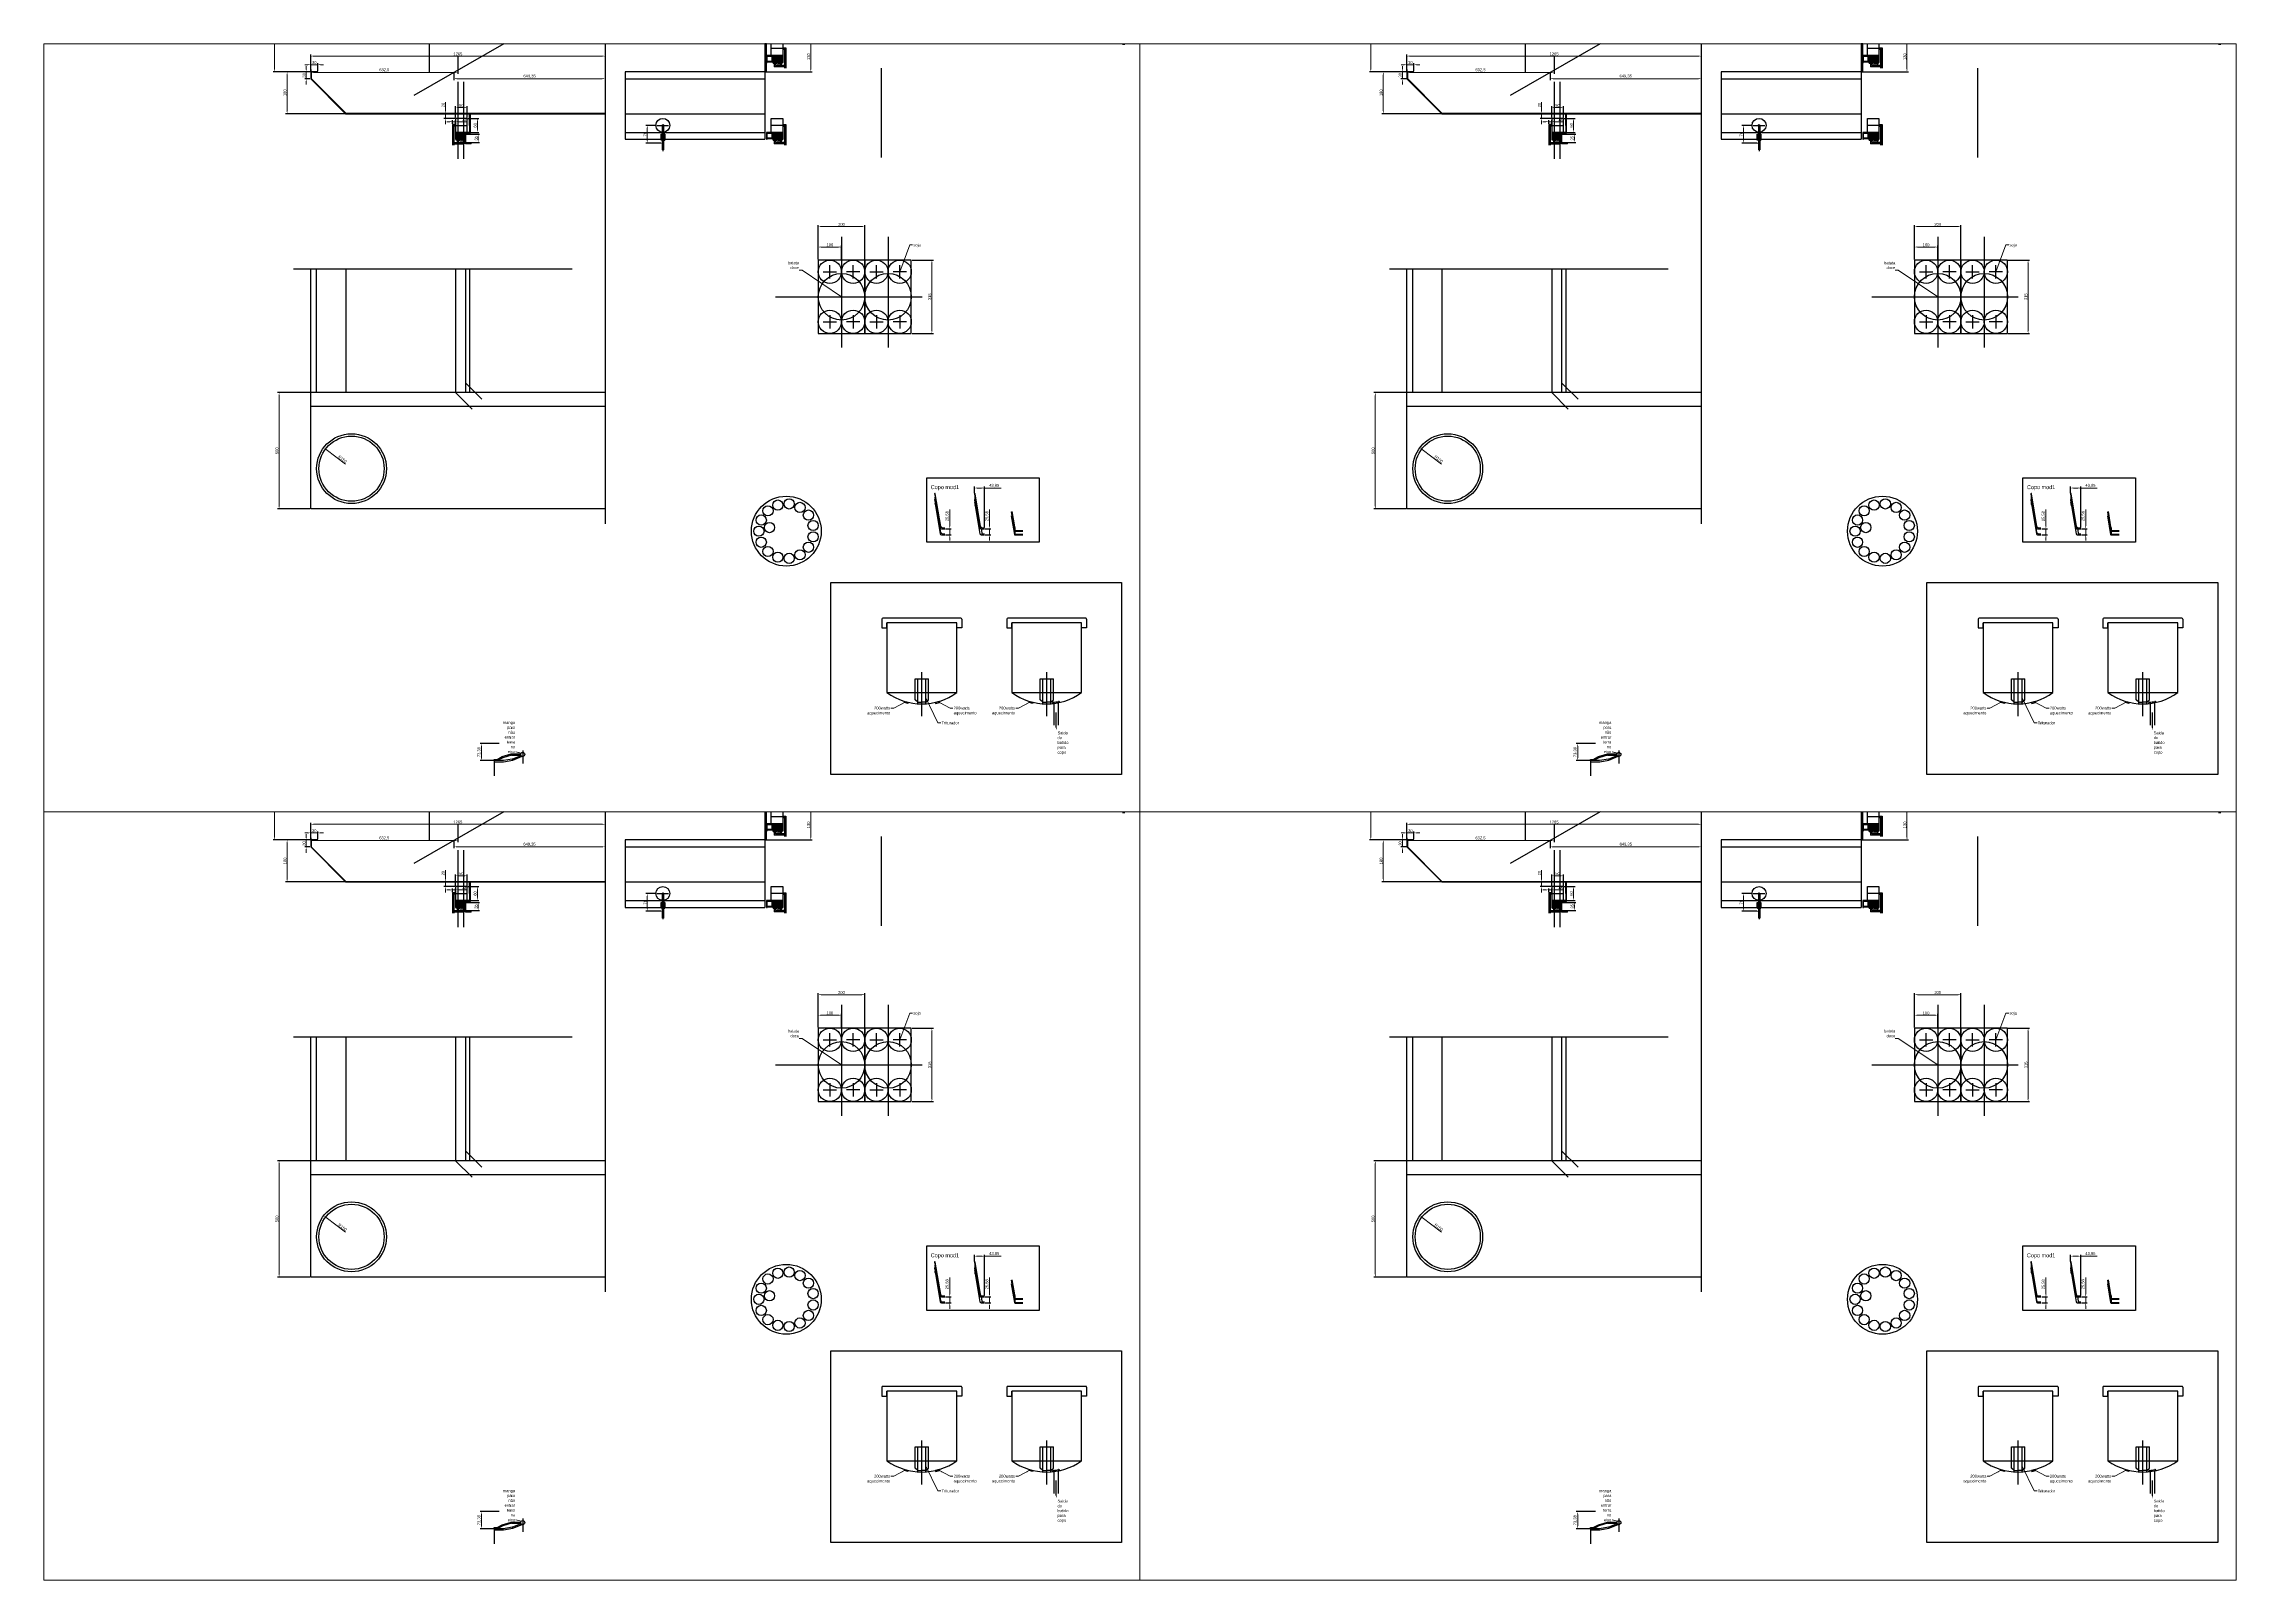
# Paper-space layout 'Layout1' of a CAD drawing. Header units: millimetres. Extents: x 0 to 290, y 0 to 204.
# The model-space entities are those that its viewports show. They can reach past a viewport. Long polylines and large blocks are cut down to what shows.
import ezdxf

# ---------------------------------------------------------------- set-up
doc = ezdxf.new("R2010")
doc.units = ezdxf.units.MM
doc.header["$LTSCALE"] = 100
doc.linetypes.add('ACAD_ISO10W100', pattern=[18, 12, -3, 0, -3])
doc.layers.add('eixo', color=5, linetype='ACAD_ISO10W100', plot=False)
doc.dimstyles.new('ISO-25', dxfattribs={"dimscale": 5, "dimtxt": 2.5, "dimasz": 2.5, "dimexe": 1.25, "dimexo": 0.625, "dimtad": 1, "dimtxsty": 'Standard', "dimcen": 2.5, "dimclrd": 1, "dimclre": 1, "dimadec": 0, "dimazin": 0, "dimtfac": 1, "dimtmove": 0, "dimatfit": 3, "dimfxl": 1, "dimlwd": 15, "dimarcsym": 0})

# ---------------------------------------------------------------- blocks, each defined once
blk = doc.blocks.new('*D0')
at = {"color": 1, "lineweight": -2, "transparency": 16777216}
for p, q in [((0, 3.1), (0, 74)), ((1265, 78.4), (1265, 61.5))]:
    blk.add_line(p, q, dxfattribs=at)
at = {"color": 1, "lineweight": 15, "transparency": 16777216}
blk.add_line((12.5, 67.7), (1252.5, 67.7), dxfattribs=at)
at = {"color": 1, "transparency": 16777216}
for points in [[(12.5, 69.8), (12.5, 65.6), (0, 67.7)], [(1252.5, 69.8), (1252.5, 65.6), (1265, 67.7)]]:
    blk.add_solid(points, dxfattribs=at)
at = {"layer": 'Defpoints', "color": 0, "transparency": 16777216}
for p in [(0, 0, -8000), (1265, 81.5, -8000), (1265, 67.7)]:
    blk.add_point(p, dxfattribs=at)
at = {"color": 0, "transparency": 16777216, "insert": (632.5, 77.1), "char_height": 12.5, "attachment_point": 5}
blk.add_mtext('1265', dxfattribs=at)
blk = doc.blocks.new('*D1')
at = {"color": 1, "lineweight": 15, "transparency": 16777216}
for p, q in [((-12.5, 30.6), (-25, 30.6)), ((0, 30.6), (30, 30.6)), ((42.5, 30.6), (55, 30.6))]:
    blk.add_line(p, q, dxfattribs=at)
at = {"color": 1, "lineweight": -2, "transparency": 16777216}
for p, q in [((0, 3.1), (0, 36.8)), ((30, 3.1), (30, 36.8))]:
    blk.add_line(p, q, dxfattribs=at)
at = {"color": 1, "transparency": 16777216}
for points in [[(-12.5, 32.6), (-12.5, 28.5), (0, 30.6)], [(42.5, 32.6), (42.5, 28.5), (30, 30.6)]]:
    blk.add_solid(points, dxfattribs=at)
at = {"layer": 'Defpoints', "color": 0, "transparency": 16777216}
for p in [(0, 0, -8000), (30, 30.6), (30, 0, -8000)]:
    blk.add_point(p, dxfattribs=at)
at = {"color": 0, "transparency": 16777216, "insert": (15, 39.9), "char_height": 12.5, "attachment_point": 5}
blk.add_mtext('30', dxfattribs=at)
blk = doc.blocks.new('*D2')
at = {"color": 1, "lineweight": -2, "transparency": 16777216}
for p, q in [((-3.1, 0), (-25.6, 0)), ((-3.1, -30), (-25.6, -30))]:
    blk.add_line(p, q, dxfattribs=at)
at = {"color": 1, "lineweight": 15, "transparency": 16777216}
for p, q in [((-19.4, 12.5), (-19.4, 25)), ((-19.4, 0), (-19.4, -30)), ((-19.4, -42.5), (-19.4, -55))]:
    blk.add_line(p, q, dxfattribs=at)
at = {"color": 1, "transparency": 16777216}
for points in [[(-21.5, 12.5), (-17.3, 12.5), (-19.4, 0)], [(-21.5, -42.5), (-17.3, -42.5), (-19.4, -30)]]:
    blk.add_solid(points, dxfattribs=at)
at = {"layer": 'Defpoints', "color": 0, "transparency": 16777216}
for p in [(0, 0, -8000), (-19.4, -30), (0, -30, -8000)]:
    blk.add_point(p, dxfattribs=at)
at = {"color": 0, "transparency": 16777216, "insert": (-28.7, -15), "char_height": 12.5, "attachment_point": 5, "rotation": 90}
blk.add_mtext('30', dxfattribs=at)
blk = doc.blocks.new('*D4')
at = {"color": 1, "lineweight": -2, "transparency": 16777216}
for p, q in [((-3.1, -1378.6), (-142, -1378.6)), ((-3.1, -1878.6), (-142, -1878.6))]:
    blk.add_line(p, q, dxfattribs=at)
at = {"color": 1, "lineweight": 15, "transparency": 16777216}
blk.add_line((-135.7, -1391.1), (-135.7, -1866.1), dxfattribs=at)
at = {"color": 1, "transparency": 16777216}
for points in [[(-137.8, -1391.1), (-133.7, -1391.1), (-135.7, -1378.6)], [(-137.8, -1866.1), (-133.7, -1866.1), (-135.7, -1878.6)]]:
    blk.add_solid(points, dxfattribs=at)
at = {"layer": 'Defpoints', "color": 0, "transparency": 16777216}
for p in [(0, -1378.6), (-135.7, -1878.6), (0, -1878.6)]:
    blk.add_point(p, dxfattribs=at)
at = {"color": 0, "transparency": 16777216, "insert": (-145.1, -1628.6), "char_height": 12.5, "attachment_point": 5, "rotation": 90}
blk.add_mtext('500', dxfattribs=at)
blk = doc.blocks.new('*D5')
at = {"color": 1, "lineweight": 15, "transparency": 16777216}
blk.add_line((149.2, -1685.6), (65.8, -1622.8), dxfattribs=at)
at = {"color": 1, "transparency": 16777216}
blk.add_solid([(67.1, -1621.1), (64.6, -1624.4), (55.8, -1615.2)], dxfattribs=at)
at = {"layer": 'Defpoints', "color": 0, "transparency": 16777216}
for p in [(55.8, -1615.2), (175.6, -1705.6)]:
    blk.add_point(p, dxfattribs=at)
at = {"color": 0, "transparency": 16777216, "insert": (136.5, -1664.4), "char_height": 12.5, "attachment_point": 5, "rotation": 322.97445}
blk.add_mtext('R150', dxfattribs=at)
blk = doc.blocks.new('*D7')
at = {"color": 1, "lineweight": 15, "transparency": 16777216}
for p, q in [((2746, -1951.4), (2746, -1880.5)), ((2746, -1989.5), (2746, -1963.9)), ((2746, -2002), (2746, -2014.5))]:
    blk.add_line(p, q, dxfattribs=at)
at = {"color": 1, "lineweight": -2, "transparency": 16777216}
for p, q in [((2727.9, -1963.9), (2752.2, -1963.9)), ((2727.9, -1989.5), (2752.2, -1989.5))]:
    blk.add_line(p, q, dxfattribs=at)
at = {"color": 1, "transparency": 16777216}
for points in [[(2743.9, -1951.4), (2748.1, -1951.4), (2746, -1963.9)], [(2743.9, -2002), (2748.1, -2002), (2746, -1989.5)]]:
    blk.add_solid(points, dxfattribs=at)
at = {"layer": 'Defpoints', "color": 0, "transparency": 16777216}
for p in [(2724.8, -1963.9), (2746, -1963.9), (2724.8, -1989.5)]:
    blk.add_point(p, dxfattribs=at)
at = {"color": 0, "transparency": 16777216, "insert": (2735.6, -1909.7), "char_height": 12.5, "attachment_point": 5, "rotation": 90}
blk.add_mtext('25,58', dxfattribs=at)
blk = doc.blocks.new('*D8')
at = {"color": 1, "lineweight": 15, "transparency": 16777216}
for p, q in [((2916.8, -1951.4), (2916.8, -1880.5)), ((2916.8, -1989.5), (2916.8, -1963.9)), ((2916.8, -2002), (2916.8, -2014.5))]:
    blk.add_line(p, q, dxfattribs=at)
at = {"color": 1, "lineweight": -2, "transparency": 16777216}
for p, q in [((2898.7, -1963.9), (2923, -1963.9)), ((2898.7, -1989.5), (2923, -1989.5))]:
    blk.add_line(p, q, dxfattribs=at)
at = {"color": 1, "transparency": 16777216}
for points in [[(2914.7, -1951.4), (2918.9, -1951.4), (2916.8, -1963.9)], [(2914.7, -2002), (2918.9, -2002), (2916.8, -1989.5)]]:
    blk.add_solid(points, dxfattribs=at)
at = {"layer": 'Defpoints', "color": 0, "transparency": 16777216}
for p in [(2895.6, -1963.9), (2916.8, -1963.9), (2895.6, -1989.5)]:
    blk.add_point(p, dxfattribs=at)
at = {"color": 0, "transparency": 16777216, "insert": (2906.4, -1909.7), "char_height": 12.5, "attachment_point": 5, "rotation": 90}
blk.add_mtext('25,58', dxfattribs=at)
blk = doc.blocks.new('*D9')
at = {"color": 1, "lineweight": -2, "transparency": 16777216}
for p, q in [((2851.7, -1811.2), (2851.7, -1782.5)), ((2895.6, -1957.8), (2895.6, -1782.5))]:
    blk.add_line(p, q, dxfattribs=at)
at = {"color": 1, "lineweight": 15, "transparency": 16777216}
for p, q in [((2864.2, -1788.8), (2883.1, -1788.8)), ((2895.6, -1788.8), (2966.4, -1788.8))]:
    blk.add_line(p, q, dxfattribs=at)
at = {"color": 1, "transparency": 16777216}
for points in [[(2864.2, -1786.7), (2864.2, -1790.8), (2851.7, -1788.8)], [(2883.1, -1786.7), (2883.1, -1790.8), (2895.6, -1788.8)]]:
    blk.add_solid(points, dxfattribs=at)
at = {"layer": 'Defpoints', "color": 0, "transparency": 16777216}
for p in [(2895.6, -1788.8), (2851.7, -1814.3), (2895.6, -1960.9)]:
    blk.add_point(p, dxfattribs=at)
at = {"color": 0, "transparency": 16777216, "insert": (2937.2, -1778.3), "char_height": 12.5, "attachment_point": 5}
blk.add_mtext('43,85', dxfattribs=at)
blk = doc.blocks.new('*D10')
at = {"color": 1, "lineweight": -2, "transparency": 16777216}
for p, q in [((26.9, 0), (-107.6, 0)), ((146.9, -180), (-107.6, -180))]:
    blk.add_line(p, q, dxfattribs=at)
at = {"color": 1, "lineweight": 15, "transparency": 16777216}
blk.add_line((-101.4, -12.5), (-101.4, -167.5), dxfattribs=at)
at = {"color": 1, "transparency": 16777216}
for points in [[(-103.4, -12.5), (-99.3, -12.5), (-101.4, 0)], [(-103.4, -167.5), (-99.3, -167.5), (-101.4, -180)]]:
    blk.add_solid(points, dxfattribs=at)
at = {"layer": 'Defpoints', "color": 0, "transparency": 16777216}
for p in [(30, 0), (-101.4, -180), (150, -180)]:
    blk.add_point(p, dxfattribs=at)
at = {"color": 0, "transparency": 16777216, "insert": (-110.7, -90), "char_height": 12.5, "attachment_point": 5, "rotation": 90}
blk.add_mtext('180', dxfattribs=at)
blk = doc.blocks.new('*D12')
at = {"color": 1, "lineweight": -2, "transparency": 16777216}
for p, q in [((0, 9.4), (0, -8.7)), ((632.5, 64.6), (632.5, -8.7))]:
    blk.add_line(p, q, dxfattribs=at)
at = {"color": 1, "lineweight": 15, "transparency": 16777216}
blk.add_line((12.5, -2.4), (620, -2.4), dxfattribs=at)
at = {"color": 1, "transparency": 16777216}
for points in [[(12.5, -0.3), (12.5, -4.5), (0, -2.4)], [(620, -0.3), (620, -4.5), (632.5, -2.4)]]:
    blk.add_solid(points, dxfattribs=at)
at = {"layer": 'Defpoints', "color": 0, "transparency": 16777216}
for p in [(0, 12.5, 8000), (632.5, 67.7, 8000), (632.5, -2.4)]:
    blk.add_point(p, dxfattribs=at)
at = {"color": 0, "transparency": 16777216, "insert": (316.2, 8), "char_height": 12.5, "attachment_point": 5}
blk.add_mtext('632,5', dxfattribs=at)
blk = doc.blocks.new('*D14')
at = {"color": 1, "lineweight": -2, "transparency": 16777216}
for p, q in [((810.2, -2886.9), (727.9, -2886.9)), ((785.5, -2960.3), (727.9, -2960.3))]:
    blk.add_line(p, q, dxfattribs=at)
at = {"color": 1, "lineweight": 15, "transparency": 16777216}
blk.add_line((734.2, -2947.8), (734.2, -2899.4), dxfattribs=at)
at = {"color": 1, "transparency": 16777216}
for points in [[(732.1, -2899.4), (736.2, -2899.4), (734.2, -2886.9)], [(732.1, -2947.8), (736.2, -2947.8), (734.2, -2960.3)]]:
    blk.add_solid(points, dxfattribs=at)
at = {"layer": 'Defpoints', "color": 0, "transparency": 16777216}
for p in [(734.2, -2886.9), (813.3, -2886.9), (788.6, -2960.3)]:
    blk.add_point(p, dxfattribs=at)
at = {"color": 0, "transparency": 16777216, "insert": (723.7, -2923.6), "char_height": 12.5, "attachment_point": 5, "rotation": 90}
blk.add_mtext('73,38', dxfattribs=at)
blk = doc.blocks.new('*D15')
at = {"color": 1, "lineweight": -2, "transparency": 16777216}
for p, q in [((2180.9, -806), (2180.9, -658.6)), ((2380.9, -806), (2380.9, -658.6))]:
    blk.add_line(p, q, dxfattribs=at)
at = {"color": 1, "lineweight": 15, "transparency": 16777216}
blk.add_line((2193.4, -664.9), (2368.4, -664.9), dxfattribs=at)
at = {"color": 1, "transparency": 16777216}
for points in [[(2193.4, -662.8), (2193.4, -667), (2180.9, -664.9)], [(2368.4, -662.8), (2368.4, -667), (2380.9, -664.9)]]:
    blk.add_solid(points, dxfattribs=at)
at = {"layer": 'Defpoints', "color": 0, "transparency": 16777216}
for p in [(2380.9, -664.9), (2180.9, -809.1), (2380.9, -809.1)]:
    blk.add_point(p, dxfattribs=at)
at = {"color": 0, "transparency": 16777216, "insert": (2280.9, -655.5), "char_height": 12.5, "attachment_point": 5}
blk.add_mtext('200', dxfattribs=at)
blk = doc.blocks.new('*D16')
at = {"color": 1, "lineweight": -2, "transparency": 16777216}
for p, q in [((2584, -809.1), (2675.6, -809.1)), ((2584, -1124.1), (2675.6, -1124.1))]:
    blk.add_line(p, q, dxfattribs=at)
at = {"color": 1, "lineweight": 15, "transparency": 16777216}
blk.add_line((2669.3, -1111.6), (2669.3, -821.6), dxfattribs=at)
at = {"color": 1, "transparency": 16777216}
for points in [[(2667.2, -821.6), (2671.4, -821.6), (2669.3, -809.1)], [(2667.2, -1111.6), (2671.4, -1111.6), (2669.3, -1124.1)]]:
    blk.add_solid(points, dxfattribs=at)
at = {"layer": 'Defpoints', "color": 0, "transparency": 16777216}
for p in [(2580.9, -809.1), (2669.3, -809.1), (2580.9, -1124.1)]:
    blk.add_point(p, dxfattribs=at)
at = {"color": 0, "transparency": 16777216, "insert": (2659.9, -966.6), "char_height": 12.5, "attachment_point": 5, "rotation": 90}
blk.add_mtext('315', dxfattribs=at)
blk = doc.blocks.new('*D17')
at = {"color": 1, "lineweight": -2, "transparency": 16777216}
for p, q in [((2180.9, -806), (2180.9, -746.7)), ((2280.9, -806), (2280.9, -746.7))]:
    blk.add_line(p, q, dxfattribs=at)
at = {"color": 1, "lineweight": 15, "transparency": 16777216}
blk.add_line((2193.4, -753), (2268.4, -753), dxfattribs=at)
at = {"color": 1, "transparency": 16777216}
for points in [[(2193.4, -750.9), (2193.4, -755.1), (2180.9, -753)], [(2268.4, -750.9), (2268.4, -755.1), (2280.9, -753)]]:
    blk.add_solid(points, dxfattribs=at)
at = {"layer": 'Defpoints', "color": 0, "transparency": 16777216}
for p in [(2280.9, -753), (2180.9, -809.1), (2280.9, -809.1)]:
    blk.add_point(p, dxfattribs=at)
at = {"color": 0, "transparency": 16777216, "insert": (2230.9, -743.6), "char_height": 12.5, "attachment_point": 5}
blk.add_mtext('100', dxfattribs=at)
blk = doc.blocks.new('*D18')
at = {"color": 1, "lineweight": -2, "transparency": 16777216}
for p, q in [((2031.7, 130), (2155.2, 130)), ((1954.7, 0), (2155.2, 0))]:
    blk.add_line(p, q, dxfattribs=at)
at = {"color": 1, "lineweight": 15, "transparency": 16777216}
blk.add_line((2148.9, 12.5), (2148.9, 117.5), dxfattribs=at)
at = {"color": 1, "transparency": 16777216}
for points in [[(2146.8, 117.5), (2151, 117.5), (2148.9, 130)], [(2146.8, 12.5), (2151, 12.5), (2148.9, 0)]]:
    blk.add_solid(points, dxfattribs=at)
at = {"layer": 'Defpoints', "color": 0, "transparency": 16777216}
for p in [(2028.6, 130), (2148.9, 130), (1951.6, 0)]:
    blk.add_point(p, dxfattribs=at)
at = {"color": 0, "transparency": 16777216, "insert": (2139.5, 65), "char_height": 12.5, "attachment_point": 5, "rotation": 90}
blk.add_mtext('130', dxfattribs=at)
blk = doc.blocks.new('*D19')
at = {"color": 1, "lineweight": -2, "transparency": 16777216}
for p, q in [((619.4, -180), (572.4, -180)), ((619.4, -200), (572.4, -200))]:
    blk.add_line(p, q, dxfattribs=at)
at = {"color": 1, "lineweight": 15, "transparency": 16777216}
for p, q in [((578.7, -167.5), (578.7, -130)), ((578.7, -200), (578.7, -180)), ((578.7, -212.5), (578.7, -225))]:
    blk.add_line(p, q, dxfattribs=at)
at = {"color": 1, "transparency": 16777216}
for points in [[(576.6, -167.5), (580.8, -167.5), (578.7, -180)], [(576.6, -212.5), (580.8, -212.5), (578.7, -200)]]:
    blk.add_solid(points, dxfattribs=at)
at = {"layer": 'Defpoints', "color": 0, "transparency": 16777216}
for p in [(578.7, -180), (622.5, -180), (622.5, -200)]:
    blk.add_point(p, dxfattribs=at)
at = {"color": 0, "transparency": 16777216, "insert": (569.3, -142.5), "char_height": 12.5, "attachment_point": 5, "rotation": 90}
blk.add_mtext('20', dxfattribs=at)
blk = doc.blocks.new('*D20')
at = {"color": 1, "lineweight": -2, "transparency": 16777216}
for p, q in [((675.6, -200), (722.4, -200)), ((675.6, -260), (722.4, -260))]:
    blk.add_line(p, q, dxfattribs=at)
at = {"color": 1, "lineweight": 15, "transparency": 16777216}
blk.add_line((716.1, -212.5), (716.1, -247.5), dxfattribs=at)
at = {"color": 1, "transparency": 16777216}
for points in [[(714, -212.5), (718.2, -212.5), (716.1, -200)], [(714, -247.5), (718.2, -247.5), (716.1, -260)]]:
    blk.add_solid(points, dxfattribs=at)
at = {"layer": 'Defpoints', "color": 0, "transparency": 16777216}
for p in [(672.5, -200), (672.5, -260), (716.1, -260)]:
    blk.add_point(p, dxfattribs=at)
at = {"color": 0, "transparency": 16777216, "insert": (706.7, -230), "char_height": 12.5, "attachment_point": 5, "rotation": 90}
blk.add_mtext('60', dxfattribs=at)
blk = doc.blocks.new('*D21')
at = {"color": 1, "lineweight": -2, "transparency": 16777216}
for p, q in [((622.5, -196.9), (622.5, -147.7)), ((672.5, -196.9), (672.5, -147.7))]:
    blk.add_line(p, q, dxfattribs=at)
at = {"color": 1, "lineweight": 15, "transparency": 16777216}
blk.add_line((635, -153.9), (660, -153.9), dxfattribs=at)
at = {"color": 1, "transparency": 16777216}
for points in [[(635, -151.9), (635, -156), (622.5, -153.9)], [(660, -151.9), (660, -156), (672.5, -153.9)]]:
    blk.add_solid(points, dxfattribs=at)
at = {"layer": 'Defpoints', "color": 0, "transparency": 16777216}
for p in [(672.5, -153.9), (622.5, -200), (672.5, -200)]:
    blk.add_point(p, dxfattribs=at)
at = {"color": 0, "transparency": 16777216, "insert": (647.5, -144.6), "char_height": 12.5, "attachment_point": 5}
blk.add_mtext('50', dxfattribs=at)
blk = doc.blocks.new('*D22')
at = {"color": 1, "lineweight": 15, "transparency": 16777216}
for p, q in [((597, -214.4), (584.5, -214.4)), ((609.5, -214.4), (622.5, -214.4)), ((635, -214.4), (670.4, -214.4))]:
    blk.add_line(p, q, dxfattribs=at)
at = {"color": 1, "lineweight": -2, "transparency": 16777216}
for p, q in [((609.5, -223.9), (609.5, -208.2)), ((622.5, -223.9), (622.5, -208.2))]:
    blk.add_line(p, q, dxfattribs=at)
at = {"color": 1, "transparency": 16777216}
for points in [[(597, -212.3), (597, -216.5), (609.5, -214.4)], [(635, -212.3), (635, -216.5), (622.5, -214.4)]]:
    blk.add_solid(points, dxfattribs=at)
at = {"layer": 'Defpoints', "color": 0, "transparency": 16777216}
for p in [(609.5, -227), (622.5, -214.4), (622.5, -227)]:
    blk.add_point(p, dxfattribs=at)
at = {"color": 0, "transparency": 16777216, "insert": (659, -205), "char_height": 12.5, "attachment_point": 5}
blk.add_mtext('13', dxfattribs=at)
blk = doc.blocks.new('*D23')
at = {"color": 1, "lineweight": -2, "transparency": 16777216}
for p, q in [((638.6, -268), (725.8, -268)), ((638.6, -303), (725.8, -303))]:
    blk.add_line(p, q, dxfattribs=at)
at = {"color": 1, "lineweight": 15, "transparency": 16777216}
blk.add_line((719.6, -290.5), (719.6, -280.5), dxfattribs=at)
at = {"color": 1, "transparency": 16777216}
for points in [[(717.5, -280.5), (721.6, -280.5), (719.6, -268)], [(717.5, -290.5), (721.6, -290.5), (719.6, -303)]]:
    blk.add_solid(points, dxfattribs=at)
at = {"layer": 'Defpoints', "color": 0, "transparency": 16777216}
for p in [(635.5, -268), (719.6, -268), (635.5, -303)]:
    blk.add_point(p, dxfattribs=at)
at = {"color": 0, "transparency": 16777216, "insert": (710.2, -285.5), "char_height": 12.5, "attachment_point": 5, "rotation": 90}
blk.add_mtext('35', dxfattribs=at)
blk = doc.blocks.new('*D24')
at = {"color": 1, "lineweight": -2, "transparency": 16777216}
for p, q in [((1484.3, -230), (1439.8, -230)), ((1504.1, -306), (1439.8, -306))]:
    blk.add_line(p, q, dxfattribs=at)
at = {"color": 1, "lineweight": 15, "transparency": 16777216}
blk.add_line((1446, -242.5), (1446, -293.5), dxfattribs=at)
at = {"color": 1, "transparency": 16777216}
for points in [[(1444, -242.5), (1448.1, -242.5), (1446, -230)], [(1444, -293.5), (1448.1, -293.5), (1446, -306)]]:
    blk.add_solid(points, dxfattribs=at)
at = {"layer": 'Defpoints', "color": 0, "transparency": 16777216}
for p in [(1487.4, -230), (1446, -306), (1507.2, -306)]:
    blk.add_point(p, dxfattribs=at)
at = {"color": 0, "transparency": 16777216, "insert": (1436.7, -268), "char_height": 12.5, "attachment_point": 5, "rotation": 90}
blk.add_mtext('76', dxfattribs=at)
blk = doc.blocks.new('*D38')
at = {"color": 1, "lineweight": -2, "transparency": 16777216}
for p, q in [((-3.1, 630), (-161.3, 630)), ((-3.1, 0), (-161.3, 0))]:
    blk.add_line(p, q, dxfattribs=at)
at = {"color": 1, "lineweight": 15, "transparency": 16777216}
blk.add_line((-155.1, 12.5), (-155.1, 617.5), dxfattribs=at)
at = {"color": 1, "transparency": 16777216}
for points in [[(-157.2, 617.5), (-153, 617.5), (-155.1, 630)], [(-157.2, 12.5), (-153, 12.5), (-155.1, 0)]]:
    blk.add_solid(points, dxfattribs=at)
at = {"layer": 'Defpoints', "color": 0, "transparency": 16777216}
for p in [(-155.1, 630), (0, 630), (0, 0)]:
    blk.add_point(p, dxfattribs=at)
at = {"color": 0, "transparency": 16777216, "insert": (-164.5, 315), "char_height": 12.5, "attachment_point": 5, "rotation": 90}
blk.add_mtext('630', dxfattribs=at)
blk = doc.blocks.new('*D39')
at = {"color": 1, "lineweight": 15, "transparency": 16777216}
blk.add_arc((1265, 370), 201.8, 213.3831, 266.45115, dxfattribs=at)
at = {"color": 1, "transparency": 16777216}
for points in [[(1094.7, 257.8), (1098.2, 260), (1089.9, 269.6)], [(1252.6, 170.6), (1252.4, 166.5), (1265, 168.2)]]:
    blk.add_solid(points, dxfattribs=at)
at = {"layer": 'Defpoints', "color": 0, "transparency": 16777216}
for p in [(1265, 711.5), (1265, 370), (1135, 215.6), (443.5, -101.2), (1265, -1312.2)]:
    blk.add_point(p, dxfattribs=at)
at = {"color": 0, "transparency": 16777216, "insert": (1168.5, 203.5), "char_height": 12.5, "attachment_point": 5, "rotation": 329.91713}
blk.add_mtext('60°', dxfattribs=at)
blk = doc.blocks.new('*D41')
at = {"color": 1, "lineweight": -2, "transparency": 16777216}
for p, q in [((1265, 366.9), (1265, -35.6)), ((615.6, -5.5), (615.6, -35.6))]:
    blk.add_line(p, q, dxfattribs=at)
at = {"color": 1, "lineweight": 15, "transparency": 16777216}
blk.add_line((1252.5, -29.4), (628.1, -29.4), dxfattribs=at)
at = {"color": 1, "transparency": 16777216}
for points in [[(628.1, -27.3), (628.1, -31.5), (615.6, -29.4)], [(1252.5, -27.3), (1252.5, -31.5), (1265, -29.4)]]:
    blk.add_solid(points, dxfattribs=at)
at = {"layer": 'Defpoints', "color": 0, "transparency": 16777216}
for p in [(1265, 370), (615.6, -2.4), (615.6, -29.4)]:
    blk.add_point(p, dxfattribs=at)
at = {"color": 0, "transparency": 16777216, "insert": (940.3, -19), "char_height": 12.5, "attachment_point": 5}
blk.add_mtext('649,35', dxfattribs=at)

msp = doc.modelspace()

# ---------------------------------------------------------------- hatches: boundary and pattern name
h = msp.add_hatch()
h.set_pattern_fill('U', color=256, angle=45, style=0, pattern_type=0)
h.set_pattern_definition([(45, (2879.7247, 430.381), (-0.7071068, 0.7071068), [])])
h.paths.add_polyline_path([(3504.225, 162.381), (3509.225, 162.381), (3509.225, 137.381), (3504.225, 137.381)])
h = msp.add_hatch()
h.set_pattern_fill('U', color=256, angle=45, style=0, pattern_type=0)
h.set_pattern_definition([(45, (2890.7247, 430.381), (-0.7071068, 0.7071068), [])])
h.paths.add_polyline_path([(3515.225, 162.381), (3520.225, 162.381), (3520.225, 137.381), (3515.225, 137.381)])
h = msp.add_hatch()
h.set_pattern_fill('U', color=256, angle=45, style=0, pattern_type=0)
h.set_pattern_definition([(45, (2903.7247, 430.381), (-0.7071068, 0.7071068), [])])
h.paths.add_polyline_path([(3528.225, 162.381), (3533.225, 162.381), (3533.225, 137.381), (3528.225, 137.381)])
h = msp.add_hatch()
h.set_pattern_fill('U', color=256, angle=45, style=0, pattern_type=0)
h.set_pattern_definition([(45, (2914.7247, 430.381), (-0.7071068, 0.7071068), [])])
h.paths.add_polyline_path([(3539.225, 162.381), (3544.225, 162.381), (3544.225, 137.381), (3539.225, 137.381)])
h = msp.add_hatch()
h.set_pattern_fill('U', color=256, angle=45, style=0, pattern_type=0)
h.set_pattern_definition([(135, (2616.1065, 330), (0.7071068, 0.7071068), [])])
h.paths.add_polyline_path([(1991.607, 62), (1986.607, 62), (1986.607, 37), (1991.607, 37)])
h = msp.add_hatch()
h.set_pattern_fill('U', color=256, angle=45, style=0, pattern_type=0)
h.set_pattern_definition([(135, (2627.1065, 330), (0.7071068, 0.7071068), [])])
h.paths.add_polyline_path([(2002.607, 62), (1997.607, 62), (1997.607, 37), (2002.607, 37)])
h = msp.add_hatch()
h.set_pattern_fill('U', color=256, angle=45, style=0, pattern_type=0)
h.set_pattern_definition([(135, (2640.1065, 330), (0.7071068, 0.7071068), [])])
h.paths.add_polyline_path([(2015.607, 62), (2010.607, 62), (2010.607, 37), (2015.607, 37)])
h = msp.add_hatch()
h.set_pattern_fill('U', color=256, angle=45, style=0, pattern_type=0)
h.set_pattern_definition([(135, (2651.1065, 330), (0.7071068, 0.7071068), [])])
h.paths.add_polyline_path([(2026.607, 62), (2021.607, 62), (2021.607, 37), (2026.607, 37)])
h = msp.add_hatch()
h.set_pattern_fill('U', color=256, angle=45, style=0, pattern_type=0)
h.set_pattern_definition([(45, (0, 0), (-0.7071068, 0.7071068), [])])
h.paths.add_polyline_path([(624.5, -268), (629.5, -268), (629.5, -293), (624.5, -293)])
h = msp.add_hatch()
h.set_pattern_fill('U', color=256, angle=45, style=0, pattern_type=0)
h.set_pattern_definition([(45, (11, 0), (-0.7071068, 0.7071068), [])])
h.paths.add_polyline_path([(635.5, -268), (640.5, -268), (640.5, -293), (635.5, -293)])
h = msp.add_hatch()
h.set_pattern_fill('U', color=256, angle=45, style=0, pattern_type=0)
h.set_pattern_definition([(45, (24, 1e-13), (-0.7071068, 0.7071068), [])])
h.paths.add_polyline_path([(648.5, -268), (653.5, -268), (653.5, -293), (648.5, -293)])
h = msp.add_hatch()
h.set_pattern_fill('U', color=256, angle=45, style=0, pattern_type=0)
h.set_pattern_definition([(45, (35, 1e-13), (-0.7071068, 0.7071068), [])])
h.paths.add_polyline_path([(659.5, -268), (664.5, -268), (664.5, -293), (659.5, -293)])
h = msp.add_hatch()
h.set_pattern_fill('U', color=256, angle=45, style=0, pattern_type=0)
h.set_pattern_definition([(45, (880.7661, 1e-13), (-0.7071068, 0.7071068), [])])
h.paths.add_polyline_path([(1505.266, -268), (1510.266, -268), (1510.266, -293), (1505.266, -293)])
h = msp.add_hatch()
h.set_pattern_fill('U', color=256, angle=45, style=0, pattern_type=0)
h.set_pattern_definition([(45, (891.7661, 1e-13), (-0.7071068, 0.7071068), [])])
h.paths.add_polyline_path([(1516.266, -268), (1521.266, -268), (1521.266, -293), (1516.266, -293)])
h = msp.add_hatch()
h.set_pattern_fill('U', color=256, angle=45, style=0, pattern_type=0)
h.set_pattern_definition([(135, (2616.1065, 2e-13), (0.7071068, 0.7071068), [])])
h.paths.add_polyline_path([(1991.607, -268), (1986.607, -268), (1986.607, -293), (1991.607, -293)])
h = msp.add_hatch()
h.set_pattern_fill('U', color=256, angle=45, style=0, pattern_type=0)
h.set_pattern_definition([(135, (2627.1065, 2e-13), (0.7071068, 0.7071068), [])])
h.paths.add_polyline_path([(2002.607, -268), (1997.607, -268), (1997.607, -293), (2002.607, -293)])
h = msp.add_hatch()
h.set_pattern_fill('U', color=256, angle=45, style=0, pattern_type=0)
h.set_pattern_definition([(135, (2640.1065, 0), (0.7071068, 0.7071068), [])])
h.paths.add_polyline_path([(2015.607, -268), (2010.607, -268), (2010.607, -293), (2015.607, -293)])
h = msp.add_hatch()
h.set_pattern_fill('U', color=256, angle=45, style=0, pattern_type=0)
h.set_pattern_definition([(135, (2651.1065, 0), (0.7071068, 0.7071068), [])])
h.paths.add_polyline_path([(2026.607, -268), (2021.607, -268), (2021.607, -293), (2026.607, -293)])

# ---------------------------------------------------------------- linework, layer by layer
for p, q in [((1265, 369.999), (443.456, -101.156)), ((510.312, 0), (510.312, 300)), ((3495.225, 127.381), (3533.225, 127.381)), ((3495.225, 121.381), (3539.225, 121.381)), ((3502.225, 140.381), (3504.225, 140.381)), ((3509.225, 137.381), (3509.225, 162.381)), ((3509.225, 137.381), (3509.225, 127.381)), ((3515.225, 137.381), (3515.225, 162.381)), ((3515.225, 137.381), (3515.225, 127.381)), ((3533.225, 137.381), (3533.225, 162.381)), ((3533.225, 137.381), (3533.225, 127.381)), ((3539.225, 137.381), (3539.225, 162.381)), ((3539.225, 137.381), (3539.225, 121.381)), ((1951.607, 0), (1951.607, -290)), ((1991.607, 37), (1991.607, 62)), ((1991.607, 37), (1991.607, 21)), ((2035.607, 21), (1991.607, 21)), ((1997.607, 37), (1997.607, 62)), ((1997.607, 37), (1997.607, 27)), ((2035.607, 27), (1997.607, 27)), ((2015.607, 37), (2015.607, 62)), ((2015.607, 37), (2015.607, 27)), ((2021.607, 37), (2021.607, 62)), ((2021.607, 37), (2021.607, 27)), ((2028.607, 40), (2026.607, 40)), ((2451.607, 15.666), (2451.607, -368.851)), ((1350.616, -30), (1951.607, -30)), ((682.5, -230.574), (682.5, -180)), ((1350.616, -180), (1951.607, -180)), ((629.5, -293), (629.5, -268)), ((635.5, -293), (635.5, -268)), ((653.5, -293), (653.5, -268)), ((659.5, -293), (659.5, -268)), ((1350.616, -260), (1951.607, -260)), ((1510.266, -230), (1510.266, -335.432)), ((1510.266, -293), (1510.266, -268)), ((1516.266, -230), (1516.266, -335.432)), ((1516.266, -293), (1516.266, -268)), ((1991.607, -293), (1991.607, -268)), ((1997.607, -293), (1997.607, -268)), ((2015.607, -293), (2015.607, -268)), ((2021.607, -293), (2021.607, -268)), ((615.5, -303), (653.5, -303)), ((615.5, -309), (659.5, -309)), ((622.5, -290), (624.5, -290)), ((629.5, -293), (629.5, -303)), ((635.5, -293), (635.5, -303)), ((653.5, -293), (653.5, -303)), ((659.5, -293), (659.5, -309)), ((689.5, -310), (689.5, -308)), ((1510.266, -293), (1510.266, -303)), ((1516.266, -293), (1516.266, -309)), ((1991.607, -293), (1991.607, -309)), ((2035.607, -309), (1991.607, -309)), ((1997.607, -293), (1997.607, -303)), ((2035.607, -303), (1997.607, -303)), ((2015.607, -293), (2015.607, -303)), ((2021.607, -293), (2021.607, -303)), ((2028.607, -290), (2026.607, -290)), ((0, -1878.613), (0, -846.165)), ((0, -1378.613), (0, -846.165)), ((25, -1378.613), (25, -846.165)), ((150.828, -846.165), (150.828, -1378.613)), ((622.5, -846.165), (622.5, -1378.613)), ((664.5, -846.165), (664.5, -1378.613)), ((682.5, -846.165), (682.5, -1378.613)), ((1265, -1378.613), (0, -1378.613)), ((622.5, -1378.613), (693.211, -1449.323)), ((664.926, -1336.186), (735.637, -1406.897)), ((1265, -1438.613), (0, -1438.613)), ((1265, -1878.613), (0, -1878.613)), ((2851.716, -1839.913), (2853.509, -1850.702)), ((2852.949, -1838.187), (2852.949, -1838.187)), ((2853.544, -1852.088), (2853.083, -1856.134)), ((2853.416, -1858.575), (2855.588, -1863.943)), ((2874.804, -1960.535), (2854.675, -1839.421)), ((2855.885, -1864.999), (2875.876, -1985.281)), ((2879.913, -1963.88), (2878.75, -1963.88)), ((2885.893, -1986.461), (2883.891, -1967.461)), ((3010.503, -1891.284), (3023.831, -1971.477)), ((3010.503, -1907.71), (3023.831, -1987.903)), ((3026.791, -1973.985), (3060.704, -1973.985)), ((2880.808, -1989.461), (2895.568, -1989.461)), ((2895.568, -1986.461), (2885.893, -1986.461)), ((3026.791, -1990.411), (3060.704, -1990.411)), ((2454.771, -2352.285), (2454.771, -2389.902)), ((2793.938, -2348.285), (2458.771, -2348.285)), ((2797.938, -2352.285), (2797.938, -2389.902)), ((2991.037, -2352.285), (2991.037, -2389.902)), ((3330.203, -2348.285), (2995.037, -2348.285)), ((3334.203, -2352.285), (3334.203, -2389.902)), ((2454.771, -2389.902), (2476.355, -2389.902)), ((2476.355, -2389.902), (2476.355, -2368.285)), ((2476.355, -2368.285), (2476.355, -2668.285)), ((2776.355, -2368.285), (2476.355, -2368.285)), ((2776.355, -2389.902), (2776.355, -2368.285)), ((2776.355, -2668.285), (2776.355, -2368.285)), ((2797.938, -2389.902), (2776.355, -2389.902)), ((2991.037, -2389.902), (3012.62, -2389.902)), ((3312.62, -2368.285), (3012.62, -2368.285)), ((3012.62, -2368.285), (3012.62, -2668.285)), ((3012.62, -2389.902), (3012.62, -2368.285)), ((3312.62, -2668.285), (3312.62, -2368.285)), ((3312.62, -2389.902), (3312.62, -2368.285)), ((3334.203, -2389.902), (3312.62, -2389.902)), ((2597.603, -2608.525), (2655.106, -2608.525)), ((2597.603, -2699.455), (2597.603, -2608.525)), ((2609.094, -2716.466), (2609.094, -2608.525)), ((2643.615, -2715.887), (2643.615, -2608.525)), ((2655.106, -2699.455), (2655.106, -2608.525)), ((3133.868, -2699.455), (3133.868, -2608.525)), ((3133.868, -2608.525), (3191.372, -2608.525)), ((3145.359, -2716.466), (3145.359, -2608.525)), ((3179.881, -2715.887), (3179.881, -2608.525)), ((3191.372, -2699.455), (3191.372, -2608.525)), ((2476.355, -2668.285), (2776.355, -2668.285)), ((2609.094, -2709.421), (2597.603, -2699.455)), ((2609.094, -2709.421), (2626.355, -2709.421)), ((2643.615, -2709.421), (2626.355, -2709.421)), ((2643.615, -2709.421), (2655.106, -2699.455)), ((3012.62, -2668.285), (3312.62, -2668.285)), ((3145.359, -2709.421), (3133.868, -2699.455)), ((3145.359, -2709.421), (3162.62, -2709.421)), ((3179.881, -2709.421), (3162.62, -2709.421)), ((3179.881, -2709.421), (3191.372, -2699.455)), ((3187.09, -2713.774), (3187.223, -2715.288)), ((3193.329, -2714.629), (3193.329, -2808.493)), ((3213.329, -2808.493), (3213.329, -2711.425)), ((3218.182, -2709.207), (3218.398, -2710.354)), ((3203.769, -2817.78), (3203.769, -2752.924)), ((788.58, -2960.026), (788.58, -2955.026)), ((788.58, -2955.026), (800.557, -2955.026)), ((801.771, -2960.026), (788.58, -2960.026)), ((828.142, -2960.285), (788.58, -2960.285)), ((788.58, -2960.285), (788.58, -2965.285)), ((788.58, -2965.285), (788.58, -3025.285)), ((788.58, -2965.285), (828.58, -2965.285)), ((800.557, -2955.026), (823.304, -2943.292)), ((825.208, -2947.936), (801.771, -2960.026)), ((823.304, -2943.292), (861.497, -2931.406)), ((862.257, -2936.406), (825.208, -2947.936)), ((866.248, -2953.566), (828.142, -2960.285)), ((828.58, -2965.285), (867.972, -2958.339)), ((861.497, -2931.406), (902.881, -2931.406)), ((862.257, -2936.406), (902.881, -2936.406)), ((866.077, -2953.712), (903.833, -2938.254)), ((867.972, -2958.339), (908.336, -2941.813))]:
    msp.add_line(p, q)
for points in [[(3502.225, 203.381), (3489.225, 203.381), (3489.225, 115.649)], [(3502.225, 197.381), (3495.225, 197.381), (3495.225, 115.649)], [(2028.607, 103), (2041.607, 103), (2041.607, 15.268)], [(2028.607, 97), (2035.607, 97), (2035.607, 15.268)], [(30, 0), (0, 0), (0, -30), (150, -180), (682.5, -180), (682.5, -260), (622.5, -260), (622.5, -290)], [(1951.607, 0), (1350.616, 0), (1350.616, -290), (1951.607, -290)], [(30, -2), (2, -2), (2, -29.172), (150.828, -178), (684.5, -178), (684.5, -262), (624.5, -262), (624.5, -290)], [(689.5, -310), (664.5, -310), (664.5, -262), (684.5, -262), (684.5, -178), (1265, -178)], [(689.5, -308), (666.5, -308), (666.5, -264), (686.5, -264), (686.5, -180), (1265, -180)], [(622.5, -227), (609.5, -227), (609.5, -314.732)], [(622.5, -233), (615.5, -233), (615.5, -314.732)], [(2028.607, -227), (2041.607, -227), (2041.607, -314.732)], [(2028.607, -233), (2035.607, -233), (2035.607, -314.732)]]:
    msp.add_lwpolyline(points)
for points in [[(1951.607, 0), (1958.607, 0), (1958.607, 120), (1951.607, 120)], [(2028.607, 70), (1978.607, 70), (1978.607, 130), (2028.607, 130)], [(3569.225, 140.381), (3569.225, 167.381), (3504.225, 167.381), (3504.225, 140.381), (3501.225, 140.381), (3501.225, 170.381), (3572.225, 170.381), (3572.225, 140.381)], [(3504.225, 162.381), (3520.225, 162.381), (3520.225, 137.381), (3504.225, 137.381)], [(3504.225, 162.381), (3509.225, 162.381), (3509.225, 137.381), (3504.225, 137.381)], [(3520.225, 162.381), (3515.225, 162.381), (3515.225, 137.381), (3520.225, 137.381)], [(3528.225, 162.381), (3533.225, 162.381), (3533.225, 137.381), (3528.225, 137.381)], [(3528.225, 162.381), (3544.225, 162.381), (3544.225, 137.381), (3528.225, 137.381)], [(3544.225, 162.381), (3539.225, 162.381), (3539.225, 137.381), (3544.225, 137.381)], [(1961.607, 40), (1961.607, 67), (2026.607, 67), (2026.607, 40), (2029.607, 40), (2029.607, 70), (1958.607, 70), (1958.607, 40)], [(1986.607, 62), (1991.607, 62), (1991.607, 37), (1986.607, 37)], [(2002.607, 62), (1986.607, 62), (1986.607, 37), (2002.607, 37)], [(2002.607, 62), (1997.607, 62), (1997.607, 37), (2002.607, 37)], [(2026.607, 62), (2010.607, 62), (2010.607, 37), (2026.607, 37)], [(2010.607, 62), (2015.607, 62), (2015.607, 37), (2010.607, 37)], [(2026.607, 62), (2021.607, 62), (2021.607, 37), (2026.607, 37)], [(622.5, -260), (672.5, -260), (672.5, -200), (622.5, -200)], [(624.5, -268), (629.5, -268), (629.5, -293), (624.5, -293)], [(624.5, -268), (640.5, -268), (640.5, -293), (624.5, -293)], [(640.5, -268), (635.5, -268), (635.5, -293), (640.5, -293)], [(648.5, -268), (664.5, -268), (664.5, -293), (648.5, -293)], [(648.5, -268), (653.5, -268), (653.5, -293), (648.5, -293)], [(664.5, -268), (659.5, -268), (659.5, -293), (664.5, -293)], [(1505.266, -268), (1521.266, -268), (1521.266, -293), (1505.266, -293)], [(1505.266, -268), (1510.266, -268), (1510.266, -293), (1505.266, -293)], [(1521.266, -268), (1516.266, -268), (1516.266, -293), (1521.266, -293)], [(1961.607, -290), (1961.607, -263), (2026.607, -263), (2026.607, -290), (2029.607, -290), (2029.607, -260), (1958.607, -260), (1958.607, -290)], [(2028.607, -260), (1978.607, -260), (1978.607, -200), (2028.607, -200)], [(2002.607, -268), (1986.607, -268), (1986.607, -293), (2002.607, -293)], [(1986.607, -268), (1991.607, -268), (1991.607, -293), (1986.607, -293)], [(2002.607, -268), (1997.607, -268), (1997.607, -293), (2002.607, -293)], [(2010.607, -268), (2015.607, -268), (2015.607, -293), (2010.607, -293)], [(2026.607, -268), (2010.607, -268), (2010.607, -293), (2026.607, -293)], [(2026.607, -268), (2021.607, -268), (2021.607, -293), (2026.607, -293)], [(2380.914, -1124.107), (2380.914, -809.107), (2180.914, -809.107), (2180.914, -1124.107)], [(2580.914, -1124.107), (2580.914, -809.107), (2380.914, -809.107), (2380.914, -1124.107)], [(2647.077, -1744.598), (3130.258, -1744.598), (3130.258, -2021.732), (2647.077, -2021.732)], [(2234.694, -2195.165), (3484.687, -2195.165), (3484.687, -3020.078), (2234.694, -3020.078)], [(2552.521, -2705.657), (2568.633, -2709.94), (2567.307, -2714.927), (2551.195, -2710.644)], [(2700.188, -2705.657), (2684.077, -2709.94), (2685.402, -2714.927), (2701.514, -2710.644)], [(3088.786, -2705.657), (3104.898, -2709.94), (3103.572, -2714.927), (3087.461, -2710.644)]]:
    msp.add_lwpolyline(points, close=True)
for points in [[(3569.225, 146.381), (3550.374, 146.381, -0.41421356), (3548.225, 148.531), (3548.225, 167.381), (3544.225, 167.381), (3544.225, 142.381), (3569.225, 142.381)], [(1961.607, 46), (1980.457, 46, 0.41421356), (1982.607, 48.15), (1982.607, 67), (1986.607, 67), (1986.607, 42), (1961.607, 42)], [(1961.607, -284), (1980.457, -284, 0.41421356), (1982.607, -281.85), (1982.607, -263), (1986.607, -263), (1986.607, -288), (1961.607, -288)]]:
    msp.add_lwpolyline(points, format="xyb", close=True)
for points in [[(2724.783, -1960.88), (2715.108, -1960.88, -0.36675844), (2707.216, -1954.191), (2683.89, -1813.839, 0.41421356), (2682.164, -1812.605), (2682.164, -1812.605, 0.41421356), (2680.93, -1814.331), (2682.723, -1825.12, -0.06965826), (2682.759, -1826.506), (2682.298, -1830.552, 0.1251299), (2682.63, -1832.994), (2684.802, -1838.362, -0.05499231), (2685.099, -1839.417), (2705.09, -1959.699, 0.36675844), (2710.023, -1963.88), (2724.783, -1963.88)], [(2724.783, -1986.461), (2715.108, -1986.461, -0.36675844), (2707.216, -1979.773), (2683.89, -1839.421, 0.41421356), (2682.164, -1838.187), (2682.164, -1838.187, 0.41421356), (2680.93, -1839.913), (2682.723, -1850.702, -0.06965826), (2682.759, -1852.088), (2682.298, -1856.134, 0.1251299), (2682.63, -1858.575), (2684.802, -1863.943, -0.05499231), (2685.099, -1864.999), (2705.09, -1985.281, 0.36675844), (2710.023, -1989.461), (2724.783, -1989.461)], [(2895.568, -1960.88), (2885.893, -1960.88, -0.36675844), (2878.002, -1954.191), (2854.675, -1813.839, 0.41421356), (2852.949, -1812.605), (2852.949, -1812.605, 0.41421356), (2851.716, -1814.331), (2853.509, -1825.12, -0.06965826), (2853.544, -1826.506), (2853.083, -1830.552, 0.1251299), (2853.416, -1832.994), (2855.588, -1838.362, -0.05499231), (2855.885, -1839.417), (2875.876, -1959.699, 0.36675844), (2880.808, -1963.88), (2895.568, -1963.88)], [(3013.282, -1890.152), (3023.747, -1955.307, 0.11042054), (3024.231, -1956.523), (3025.128, -1957.835, -0.137331), (3025.646, -1959.367), (3026.114, -1968.145, 0.3987005), (3029.11, -1970.985), (3060.704, -1970.985)], [(3013.282, -1906.578), (3023.747, -1971.732, 0.11042054), (3024.231, -1972.948), (3025.128, -1974.261, -0.137331), (3025.646, -1975.793), (3026.114, -1984.571, 0.3987005), (3029.11, -1987.411), (3060.704, -1987.411)]]:
    msp.add_lwpolyline(points, format="xyb")
for centre, radius in [((1513.266, -230), 30), ((1513.266, -230), 3), ((1513.266, -306), 3), ((2230.914, -859.107), 50), ((2330.914, -859.107), 50), ((2430.914, -859.107), 50), ((2530.914, -859.107), 50), ((2280.914, -966.607), 100), ((2480.914, -966.607), 100), ((2230.914, -1074.107), 50), ((2330.914, -1074.107), 50), ((2430.914, -1074.107), 50), ((2530.914, -1074.107), 50), ((175.583, -1705.568), 150), ((175.583, -1705.568), 140), ((2043.604, -1974.131), 150), ((1964.885, -1886.703), 22), ((2007.25, -1862.244), 22), ((2055.902, -1857.13), 22), ((2102.427, -1872.247), 22), ((2138.781, -1904.981), 22), ((1925.959, -1974.131), 22), ((1936.13, -1926.28), 22), ((1971.638, -1958.747), 22), ((2158.679, -1949.671), 22), ((2158.679, -1998.59), 22), ((1936.13, -2021.981), 22), ((1964.885, -2061.558), 22), ((2007.25, -2086.018), 22), ((2055.902, -2091.131), 22), ((2102.427, -2076.014), 22), ((2138.781, -2043.281), 22), ((911.043, -2933.761), 8.495)]:
    msp.add_circle(centre, radius)
for centre, radius, start, end in [((2853.195, -1839.667), 1.5, 99.4362474, 189.4362474), ((2853.195, -1839.667), 1.5, 9.4362474, 99.4362474), ((2858.051, -1856.7), 5, 173.4974964, 202.0268752), ((2848.577, -1851.522), 5, 353.4974964, 9.4362474), ((2850.953, -1865.818), 5, 9.4362474, 22.0268752), ((2878.75, -1959.88), 4, 189.4362474, 270), ((2879.913, -1967.88), 4, 6.0152855, 90), ((3026.791, -1970.985), 3, 189.4362474, 270), ((2880.808, -1984.461), 5, 189.4362474, 270), ((3026.791, -1987.411), 3, 189.4362474, 270), ((2458.771, -2352.285), 4, 90, 180), ((2793.938, -2352.285), 4, 0, 90), ((2995.037, -2352.285), 4, 90, 180), ((3330.203, -2352.285), 4, 0, 90), ((2626.355, -2458.88), 257.586, 234.3854108, 305.6145892), ((3162.62, -2458.88), 257.586, 234.3854108, 305.6145892), ((3191.074, -2713.424), 4, 95.9092008, 185.0159624), ((3164.658, -2458.201), 252.586, 275.9092008, 281.1442425), ((3214.251, -2709.949), 4, 10.6939778, 101.1442425)]:
    msp.add_arc(centre, radius, start, end)
msp.add_solid([(3205.851, -2817.722), (3204.121, -2830.275), (3201.686, -2817.839)])
at = {"layer": 'eixo'}
for p, q in [((1265, 711.507), (1265, -1312.173)), ((2028.607, 100), (1978.607, 100)), ((3524.225, 165.854), (3524.225, 123.114, 8000)), ((1265, 81.507), (1265, -1942.173)), ((1986.607, 65.473), (2026.607, 65.473)), ((2006.607, 65.473), (2006.607, 22.733, 8000)), ((632.5, -43.577, 8000), (632.5, -374.298, 8000)), ((656.5, -43.577, 8000), (656.5, -374.298, 8000)), ((622.5, -230), (672.5, -230)), ((664.5, -264.527), (624.5, -264.527)), ((644.5, -264.527), (644.5, -307.267, 8000)), ((1487.415, -230), (1537.415, -230)), ((1513.266, -230), (1513.266, -340.599)), ((2028.607, -230), (1978.607, -230)), ((1986.607, -264.527), (2026.607, -264.527)), ((2006.607, -264.527), (2006.607, -307.267, 8000)), ((1507.2, -306), (1516.266, -306)), ((2280.914, -709.107), (2280.914, -1185.454)), ((2480.914, -709.107), (2480.914, -1185.454)), ((-74.557, -846.165), (1123.082, -846.165)), ((2230.914, -887.76), (2230.914, -830.454)), ((2330.914, -887.76), (2330.914, -830.454)), ((2430.914, -887.76), (2430.914, -830.454)), ((2530.914, -887.76), (2530.914, -830.454)), ((2202.26, -859.107), (2259.567, -859.107)), ((2359.567, -859.107), (2302.26, -859.107)), ((2402.26, -859.107), (2459.567, -859.107)), ((2559.567, -859.107), (2502.26, -859.107)), ((1997.536, -966.607), (2497.536, -966.607)), ((2197.536, -966.607), (2627.006, -966.607)), ((2202.26, -1074.107), (2259.567, -1074.107)), ((2230.914, -1045.454), (2230.914, -1102.76)), ((2359.567, -1074.107), (2302.26, -1074.107)), ((2330.914, -1045.454), (2330.914, -1102.76)), ((2402.26, -1074.107), (2459.567, -1074.107)), ((2430.914, -1045.454), (2430.914, -1102.76)), ((2559.567, -1074.107), (2502.26, -1074.107)), ((2530.914, -1045.454), (2530.914, -1102.76)), ((2626.355, -2769.805), (2626.355, -2580.325)), ((3162.62, -2769.805), (3162.62, -2580.325)), ((911.043, -2916.23), (911.043, -2973.285))]:
    msp.add_line(p, q, dxfattribs=at)
for points in [[(3502.225, 200.381), (3492.225, 200.381), (3492.225, 115.649)], [(2028.607, 100), (2038.607, 100), (2038.607, 15.268)], [(622.5, -230), (612.5, -230), (612.5, -314.732)], [(2028.607, -230), (2038.607, -230), (2038.607, -314.732)]]:
    msp.add_lwpolyline(points, dxfattribs=at)

# ---------------------------------------------------------------- texts
for s, height, p in [('Copo mod1', 17.1137, (2664.155, -1793.629)), ('do ', 12.5, (3209.15, -2868.113)), ('Saida ', 12.5, (3209.15, -2847.28)), ('batido ', 12.5, (3209.15, -2888.947)), ('para ', 12.5, (3209.15, -2909.78)), ('copo', 12.5, (3209.15, -2930.613))]:
    msp.add_text(s, height=height).set_placement(p)
at = {"char_height": 12.5}
for s, insert, width, attachment_point in [('soja', (2589.712, -737.836), 32.08836, 1), ('batata doce', (2098.673, -814.559), 81.35273, 3), ('200watts aquecimento', (2489.968, -2728.202), 11.54171, 3), ('200watts aquecimento', (2762.741, -2728.202), 11.54171, 1), ('200watts aquecimento', (3026.234, -2728.202), 11.54171, 3), ('manga para não entrar terra no eixo', (878.385, -2928.344), 3.67611, 9), ('Triturador', (2710.865, -2791.827), 23.26523, 1)]:
    msp.add_mtext(s, dxfattribs=dict(at, insert=insert, width=width, attachment_point=attachment_point))

# ---------------------------------------------------------------- dimensions: what is measured, and where the dimension line sits
dim = msp.add_angular_dim_2l(base=(1134.959, 215.629), line1=((1265, 711.507), (1265, -1312.173)), line2=((1265, 369.999), (443.456, -101.156)), dimstyle='ISO-25')
dim.commit()
dim.dimension.update_dxf_attribs({"geometry": '*D39', "text_midpoint": (1168.525, 203.456)})
for base, p1, p2, angle, picture, middle in [((-155.089, 630), (0, 0), (0, 630), 90, '*D38', (-164.464, 315)), ((2148.914, 130), (1951.607, 0), (2028.607, 130), 90, '*D18', (2139.539, 65)), ((-101.361, -180), (30, 0), (150, -180), 90, '*D10', (-110.736, -90)), ((578.683, -180), (622.5, -200), (622.5, -180), 90, '*D19', (569.308, -142.5)), ((719.565, -268), (635.5, -303), (635.5, -268), 90, '*D23', (710.19, -285.5)), ((716.101, -260), (672.5, -200), (672.5, -260), 90, '*D20', (706.726, -230)), ((1446.049, -306), (1487.415, -230), (1507.2, -306), 90, '*D24', (1436.674, -268)), ((2380.914, -664.872), (2180.914, -809.107), (2380.914, -809.107), 180, '*D15', (2280.914, -655.497)), ((2669.315, -809.107), (2580.914, -1124.107), (2580.914, -809.107), 90, '*D16', (2659.94, -966.607)), ((-135.749, -1878.613), (0, -1378.613), (0, -1878.613), 90, '*D4', (-145.124, -1628.613)), ((2745.99, -1963.88), (2724.783, -1989.461), (2724.783, -1963.88), 90, '*D7', (2735.573, -1909.713)), ((2916.776, -1963.88), (2895.568, -1989.461), (2895.568, -1963.88), 90, '*D8', (2906.359, -1909.713)), ((734.159, -2886.906), (788.58, -2960.285), (813.311, -2886.906), 90, '*D14', (723.743, -2923.596))]:
    dim = msp.add_linear_dim(base=base, p1=p1, p2=p2, angle=angle, dimstyle='ISO-25')
    dim.commit()
    dim.dimension.update_dxf_attribs({"geometry": picture, "text_midpoint": middle})
for base, p1, p2, picture, middle in [((615.646, -29.375), (1265, 369.999), (615.646, -2.405), '*D41', (940.323, -18.958)), ((1265, 67.731, 8000), (0, 0), (1265, 81.507), '*D0', (632.5, 77.106, 8000)), ((632.5, -2.405), (0, 12.5, 8000), (632.5, 67.731, 8000), '*D12', (316.25, 8.012)), ((672.5, -153.942), (622.5, -200), (672.5, -200), '*D21', (647.5, -144.567)), ((622.5, -214.425), (609.5, -227), (622.5, -227), '*D22', (658.958, -205.05)), ((2280.914, -752.986), (2180.914, -809.107), (2280.914, -809.107), '*D17', (2230.914, -743.611)), ((2895.568, -1788.76), (2851.716, -1814.331), (2895.568, -1960.88), '*D9', (2937.235, -1778.343))]:
    dim = msp.add_linear_dim(base=base, p1=p1, p2=p2, dimstyle='ISO-25')
    dim.commit()
    dim.dimension.update_dxf_attribs({"geometry": picture, "text_midpoint": middle})
for p2, distance, picture, middle in [((0, -30), -19.37, '*D2', (-28.745, -15, 8000)), ((30, 0), 30.561, '*D1', (15, 39.936, 8000))]:
    dim = msp.add_aligned_dim(p1=(0, 0), p2=p2, distance=distance, dimstyle='ISO-25')
    dim.commit()
    dim.dimension.update_dxf_attribs({"geometry": picture, "text_midpoint": middle})
dim = msp.add_radius_dim(center=(175.583, -1705.568), mpoint=(55.828, -1615.242), dimstyle='ISO-25')
dim.commit()
dim.dimension.update_dxf_attribs({"geometry": '*D5', "text_midpoint": (130.87, -1671.843), "dimtype": 164})

# ---------------------------------------------------------------- leaders
at = {"annotation_type": 0, "has_hookline": 1}
for points, hookline_direction, text_width in [([(2530.914, -859.107), (2574.087, -744.086), (2586.587, -744.086)], 0, 43.75), ([(2280.914, -966.607), (2111.173, -852.968), (2098.673, -852.968)], 1, 70.833), ([(2551.195, -2710.644), (2505.593, -2734.452), (2493.093, -2734.452)], 1, 125), ([(2642.342, -2687.783), (2695.24, -2798.077), (2707.74, -2798.077)], 0, 112.5), ([(2701.514, -2710.644), (2747.116, -2734.452), (2759.616, -2734.452)], 0, 125), ([(3087.461, -2710.644), (3041.859, -2734.452), (3029.359, -2734.452)], 1, 125), ([(904.577, -2928.252), (881.51, -2922.094)], 1, 70.833)]:
    msp.add_leader(points, dimstyle='ISO-25', override={"dimgap": 0.625, "dimtad": 0}, dxfattribs=dict(at, hookline_direction=hookline_direction, text_width=text_width))

psp = doc.layouts.get("Layout1")

# ---------------------------------------------------------------- viewports
at = {"layer": '0', "view_target_point": (-2624.992, 1218.09)}
for center, status in [((72.62, 152.72), 3), ((72.62, 50.91), 4), ((217.87, 50.91), 5)]:
    psp.add_viewport(center=center, size=(145.25, 101.8117), view_center_point=(3833.316, -2748.444), view_height=3301.66379, status=status, dxfattribs=at)
psp.add_viewport(center=(217.87, 152.72), size=(145.25, 101.8117), view_center_point=(3833.316, -2748.444), view_height=3301.66379, dxfattribs=at)

doc.saveas('drawing.dxf')
